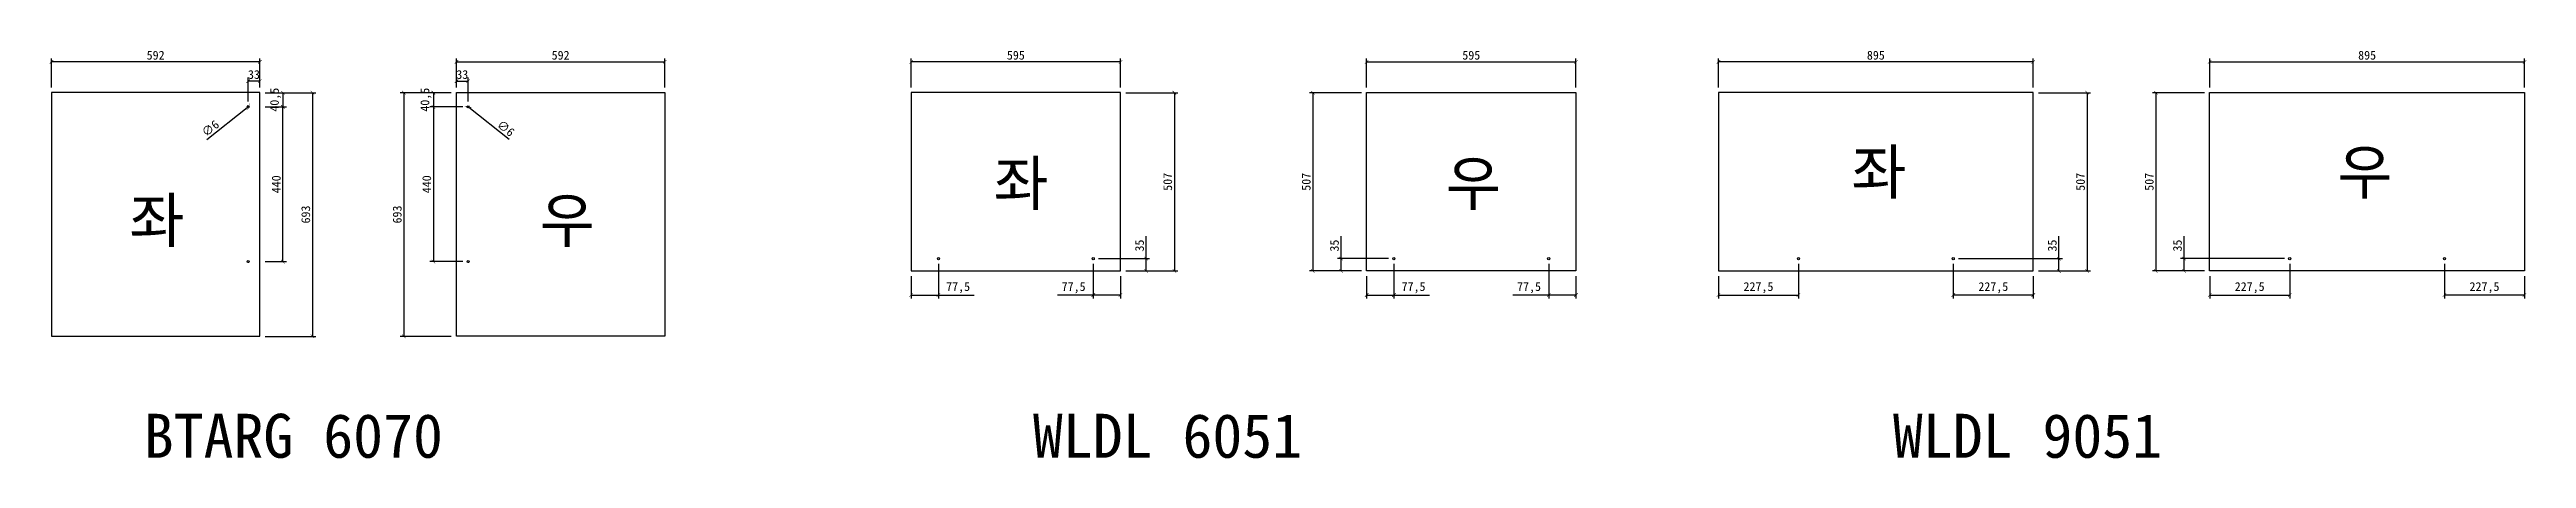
# Model space of a CAD drawing. Header units: millimetres. Extents: x -44117 to 256353, y -2095463 to 65325.
# Drawn here: x 112647 to 119688, y -184295 to -183132 of the extents above; entities that cross this region are included whole.
import ezdxf

# ---------------------------------------------------------------- set-up
doc = ezdxf.new("R2010")
doc.units = ezdxf.units.MM
doc.header["$LTSCALE"] = 10
doc.dimstyles.new('ISO-25', dxfattribs={"dimtxt": 2.5, "dimasz": 2.5, "dimexe": 1, "dimexo": 1, "dimtad": 1, "dimtxsty": 'Standard', "dimblk": 'ARCHTICK', "dimcen": 2.5, "dimadec": 0, "dimazin": 0, "dimtfac": 1, "dimtmove": 0, "dimatfit": 3, "dimfxl": 0, "dimarcsym": 0})

msp = doc.modelspace()

# ---------------------------------------------------------------- texts
at = {"char_height": 125, "attachment_point": 1}
for s, heights, insert in [('{\\f굴림|b0|i0|c129|p50;좌}', [-139.1478], (117768.68756, -183417.89922)), ('{\\f굴림|b0|i0|c129|p50;우}', [-136.98402], (119150.24507, -183417.89922)), ('{\\f굴림|b0|i0|c129|p50;좌}', [-139.1478], (115330.3758, -183449.92207)), ('{\\f굴림|b0|i0|c129|p50;우}', [-136.98402], (116615.86474, -183449.92207)), ('{\\f굴림|b0|i0|c129|p50;좌}', [-139.1478], (112873.76527, -183555.14003)), ('{\\f굴림|b0|i0|c129|p50;우}', [-136.98402], (114040.31217, -183555.14003)), ('BTARG 6070', [-125], (112914.93751, -184168.14899)), ('WLDL 6051', [-125], (115442.4558, -184168.14899)), ('WLDL 9051', [-125], (117887.05776, -184168.14899))]:
    msp.add_mtext_dynamic_manual_height_columns(s, width=133414.7044326, gutter_width=625, heights=heights, dxfattribs=dict(at, insert=insert))

# ---------------------------------------------------------------- blocks, each defined once
blk = doc.blocks.new('_ArchTick')
at = {"color": 0, "linetype": 'ByBlock', "const_width": 0.15}
blk.add_lwpolyline([(-0.5, -0.5), (0.5, 0.5)], dxfattribs=at)
blk = doc.blocks.new('*D2921')
at = {"color": 0, "lineweight": -2}
for p, q in [((113094.7, -183387.8), (113209.3, -183297.1)), ((113214, -183293.4), (113209.3, -183297.1)), ((113214, -183293.4), (113214, -183293.4))]:
    blk.add_line(p, q, dxfattribs=at)
at = {"layer": 'Defpoints', "color": 0}
for p in [(113209.3, -183297.1), (113214, -183293.4)]:
    blk.add_point(p, dxfattribs=at)
at = {"color": 0, "lineweight": -2, "xscale": 10, "yscale": 10, "zscale": 10}
for p, rotation in [((113209.3, -183297.1), 38.36647630590951), ((113214, -183293.4), 218.3664763059095)]:
    blk.add_blockref('_ArchTick', p, dxfattribs=dict(at, rotation=rotation))
at = {"color": 0, "insert": (113104.3, -183356.3), "char_height": 25, "attachment_point": 5, "rotation": 38.36648}
blk.add_mtext('∅6', dxfattribs=at)
blk = doc.blocks.new('*D2922')
at = {"color": 0, "lineweight": -2}
for p, q in [((113259.7, -183254.8), (113320.4, -183254.8)), ((113310.4, -183254.8), (113310.4, -183295.3)), ((113259.7, -183295.3), (113320.4, -183295.3))]:
    blk.add_line(p, q, dxfattribs=at)
at = {"layer": 'Defpoints', "color": 0}
for p in [(113244.7, -183254.8), (113244.7, -183295.3), (113310.4, -183295.3)]:
    blk.add_point(p, dxfattribs=at)
at = {"color": 0, "lineweight": -2, "xscale": 10, "yscale": 10, "zscale": 10}
for p, rotation in [((113310.4, -183254.8), 90), ((113310.4, -183295.3), 270)]:
    blk.add_blockref('_ArchTick', p, dxfattribs=dict(at, rotation=rotation))
at = {"color": 0, "insert": (113289.6, -183274.8), "char_height": 25, "attachment_point": 5, "rotation": 90}
blk.add_mtext('40,5', dxfattribs=at)
blk = doc.blocks.new('*D2923')
at = {"color": 0, "lineweight": -2}
for p, q in [((113259.7, -183295.3), (113320.4, -183295.3)), ((113310.4, -183735.3), (113310.4, -183295.3)), ((113259.7, -183735.3), (113320.4, -183735.3))]:
    blk.add_line(p, q, dxfattribs=at)
at = {"layer": 'Defpoints', "color": 0}
for p in [(113244.7, -183295.3), (113310.4, -183295.3), (113244.7, -183735.3)]:
    blk.add_point(p, dxfattribs=at)
at = {"color": 0, "lineweight": -2, "xscale": 10, "yscale": 10, "zscale": 10}
for p, rotation in [((113310.4, -183295.3), 90), ((113310.4, -183735.3), 270)]:
    blk.add_blockref('_ArchTick', p, dxfattribs=dict(at, rotation=rotation))
at = {"color": 0, "insert": (113291.7, -183515.3), "char_height": 25, "attachment_point": 5, "rotation": 90}
blk.add_mtext('440', dxfattribs=at)
blk = doc.blocks.new('*D2924')
at = {"color": 0, "lineweight": -2}
for p, q in [((113259.7, -183254.8), (113404.3, -183254.8)), ((113394.3, -183254.8), (113394.3, -183947.8)), ((113259.7, -183947.8), (113404.3, -183947.8))]:
    blk.add_line(p, q, dxfattribs=at)
at = {"layer": 'Defpoints', "color": 0}
for p in [(113244.7, -183254.8), (113244.7, -183947.8), (113394.3, -183947.8)]:
    blk.add_point(p, dxfattribs=at)
at = {"color": 0, "lineweight": -2, "xscale": 10, "yscale": 10, "zscale": 10}
for p, rotation in [((113394.3, -183254.8), 90), ((113394.3, -183947.8), 270)]:
    blk.add_blockref('_ArchTick', p, dxfattribs=dict(at, rotation=rotation))
at = {"color": 0, "insert": (113375.5, -183601.3), "char_height": 25, "attachment_point": 5, "rotation": 90}
blk.add_mtext('693', dxfattribs=at)
blk = doc.blocks.new('*D2925')
at = {"color": 0, "lineweight": -2}
for p, q in [((112652.7, -183239.8), (112652.7, -183157.2)), ((113244.7, -183167.2), (112652.7, -183167.2)), ((113244.7, -183239.8), (113244.7, -183157.2))]:
    blk.add_line(p, q, dxfattribs=at)
at = {"layer": 'Defpoints', "color": 0}
for p in [(112652.7, -183167.2), (112652.7, -183254.8), (113244.7, -183254.8)]:
    blk.add_point(p, dxfattribs=at)
at = {"color": 0, "lineweight": -2, "xscale": 10, "yscale": 10, "zscale": 10, "rotation": 180}
blk.add_blockref('_ArchTick', (112652.7, -183167.2), dxfattribs=at)
at = {"color": 0, "lineweight": -2, "xscale": 10, "yscale": 10, "zscale": 10}
blk.add_blockref('_ArchTick', (113244.7, -183167.2), dxfattribs=at)
at = {"color": 0, "insert": (112948.7, -183148.5), "char_height": 25, "attachment_point": 5}
blk.add_mtext('592', dxfattribs=at)
blk = doc.blocks.new('*D2926')
at = {"color": 0, "lineweight": -2}
for p, q in [((113834.5, -183293.4), (113834.5, -183293.4)), ((113834.5, -183293.4), (113839.2, -183297.1)), ((113953.8, -183387.8), (113839.2, -183297.1))]:
    blk.add_line(p, q, dxfattribs=at)
at = {"layer": 'Defpoints', "color": 0}
for p in [(113834.5, -183293.4), (113839.2, -183297.1)]:
    blk.add_point(p, dxfattribs=at)
at = {"color": 0, "lineweight": -2, "xscale": 10, "yscale": 10, "zscale": 10}
for p, rotation in [((113834.5, -183293.4), 321.6335236940905), ((113839.2, -183297.1), 141.6335236940905)]:
    blk.add_blockref('_ArchTick', p, dxfattribs=dict(at, rotation=rotation))
at = {"color": 0, "insert": (113944.2, -183356.3), "char_height": 25, "attachment_point": 5, "rotation": 321.63352}
blk.add_mtext('∅6', dxfattribs=at)
blk = doc.blocks.new('*D2927')
at = {"color": 0, "lineweight": -2}
for p, q in [((113788.9, -183254.8), (113728.1, -183254.8)), ((113738.1, -183254.8), (113738.1, -183295.3)), ((113788.9, -183295.3), (113728.1, -183295.3))]:
    blk.add_line(p, q, dxfattribs=at)
at = {"layer": 'Defpoints', "color": 0}
for p in [(113803.9, -183254.8), (113738.1, -183295.3), (113803.9, -183295.3)]:
    blk.add_point(p, dxfattribs=at)
at = {"color": 0, "lineweight": -2, "xscale": 10, "yscale": 10, "zscale": 10}
for p, rotation in [((113738.1, -183254.8), 90), ((113738.1, -183295.3), 270)]:
    blk.add_blockref('_ArchTick', p, dxfattribs=dict(at, rotation=rotation))
at = {"color": 0, "insert": (113717.3, -183274.8), "char_height": 25, "attachment_point": 5, "rotation": 90}
blk.add_mtext('40,5', dxfattribs=at)
blk = doc.blocks.new('*D2928')
at = {"color": 0, "lineweight": -2}
for p, q in [((113788.9, -183254.8), (113644.2, -183254.8)), ((113654.2, -183254.8), (113654.2, -183947.8)), ((113788.9, -183947.8), (113644.2, -183947.8))]:
    blk.add_line(p, q, dxfattribs=at)
at = {"layer": 'Defpoints', "color": 0}
for p in [(113803.9, -183254.8), (113654.2, -183947.8), (113803.9, -183947.8)]:
    blk.add_point(p, dxfattribs=at)
at = {"color": 0, "lineweight": -2, "xscale": 10, "yscale": 10, "zscale": 10}
for p, rotation in [((113654.2, -183254.8), 90), ((113654.2, -183947.8), 270)]:
    blk.add_blockref('_ArchTick', p, dxfattribs=dict(at, rotation=rotation))
at = {"color": 0, "insert": (113635.5, -183601.3), "char_height": 25, "attachment_point": 5, "rotation": 90}
blk.add_mtext('693', dxfattribs=at)
blk = doc.blocks.new('*D2929')
at = {"color": 0, "lineweight": -2}
for p, q in [((113803.9, -183239.8), (113803.9, -183157.2)), ((113803.9, -183167.2), (114395.9, -183167.2)), ((114395.9, -183239.8), (114395.9, -183157.2))]:
    blk.add_line(p, q, dxfattribs=at)
at = {"layer": 'Defpoints', "color": 0}
for p in [(114395.9, -183167.2), (113803.9, -183254.8), (114395.9, -183254.8)]:
    blk.add_point(p, dxfattribs=at)
at = {"color": 0, "lineweight": -2, "xscale": 10, "yscale": 10, "zscale": 10, "rotation": 180}
blk.add_blockref('_ArchTick', (113803.9, -183167.2), dxfattribs=at)
at = {"color": 0, "lineweight": -2, "xscale": 10, "yscale": 10, "zscale": 10}
blk.add_blockref('_ArchTick', (114395.9, -183167.2), dxfattribs=at)
at = {"color": 0, "insert": (114099.9, -183148.5), "char_height": 25, "attachment_point": 5}
blk.add_mtext('592', dxfattribs=at)
blk = doc.blocks.new('*D2931')
at = {"color": 0, "lineweight": -2}
for p, q in [((113211.7, -183280.3), (113211.7, -183212.1)), ((113244.7, -183222.1), (113211.7, -183222.1)), ((113244.7, -183239.8), (113244.7, -183212.1))]:
    blk.add_line(p, q, dxfattribs=at)
at = {"layer": 'Defpoints', "color": 0}
for p in [(113211.7, -183222.1), (113244.7, -183254.8), (113211.7, -183295.3)]:
    blk.add_point(p, dxfattribs=at)
at = {"color": 0, "lineweight": -2, "xscale": 10, "yscale": 10, "zscale": 10, "rotation": 180}
blk.add_blockref('_ArchTick', (113211.7, -183222.1), dxfattribs=at)
at = {"color": 0, "lineweight": -2, "xscale": 10, "yscale": 10, "zscale": 10}
blk.add_blockref('_ArchTick', (113244.7, -183222.1), dxfattribs=at)
at = {"color": 0, "insert": (113228.2, -183203.4), "char_height": 25, "attachment_point": 5}
blk.add_mtext('33', dxfattribs=at)
blk = doc.blocks.new('*D2932')
at = {"color": 0, "lineweight": -2}
for p, q in [((113803.9, -183239.8), (113803.9, -183212.1)), ((113803.9, -183222.1), (113836.9, -183222.1)), ((113836.9, -183280.3), (113836.9, -183212.1))]:
    blk.add_line(p, q, dxfattribs=at)
at = {"layer": 'Defpoints', "color": 0}
for p in [(113803.9, -183254.8), (113836.9, -183222.1), (113836.9, -183295.3)]:
    blk.add_point(p, dxfattribs=at)
at = {"color": 0, "lineweight": -2, "xscale": 10, "yscale": 10, "zscale": 10, "rotation": 180}
blk.add_blockref('_ArchTick', (113803.9, -183222.1), dxfattribs=at)
at = {"color": 0, "lineweight": -2, "xscale": 10, "yscale": 10, "zscale": 10}
blk.add_blockref('_ArchTick', (113836.9, -183222.1), dxfattribs=at)
at = {"color": 0, "insert": (113820.4, -183203.4), "char_height": 25, "attachment_point": 5}
blk.add_mtext('33', dxfattribs=at)
blk = doc.blocks.new('*D2972')
at = {"color": 0, "lineweight": -2}
for p, q in [((113821.9, -183295.3), (113728.1, -183295.3)), ((113738.1, -183295.3), (113738.1, -183735.3)), ((113821.9, -183735.3), (113728.1, -183735.3))]:
    blk.add_line(p, q, dxfattribs=at)
at = {"layer": 'Defpoints', "color": 0}
for p in [(113836.9, -183295.3), (113738.1, -183735.3), (113836.9, -183735.3)]:
    blk.add_point(p, dxfattribs=at)
at = {"color": 0, "lineweight": -2, "xscale": 10, "yscale": 10, "zscale": 10}
for p, rotation in [((113738.1, -183295.3), 90), ((113738.1, -183735.3), 270)]:
    blk.add_blockref('_ArchTick', p, dxfattribs=dict(at, rotation=rotation))
at = {"color": 0, "insert": (113719.4, -183515.3), "char_height": 25, "attachment_point": 5, "rotation": 90}
blk.add_mtext('440', dxfattribs=at)
blk = doc.blocks.new('*D2930')
at = {"color": 0, "lineweight": -2}
for p, q in [((115096.5, -183239.8), (115096.5, -183157.2)), ((115691.5, -183167.2), (115096.5, -183167.2)), ((115691.5, -183239.8), (115691.5, -183157.2))]:
    blk.add_line(p, q, dxfattribs=at)
at = {"layer": 'Defpoints', "color": 0}
for p in [(115096.5, -183167.2), (115096.5, -183254.8), (115691.5, -183254.8)]:
    blk.add_point(p, dxfattribs=at)
at = {"color": 0, "lineweight": -2, "xscale": 10, "yscale": 10, "zscale": 10, "rotation": 180}
blk.add_blockref('_ArchTick', (115096.5, -183167.2), dxfattribs=at)
at = {"color": 0, "lineweight": -2, "xscale": 10, "yscale": 10, "zscale": 10}
blk.add_blockref('_ArchTick', (115691.5, -183167.2), dxfattribs=at)
at = {"color": 0, "insert": (115394, -183148.5), "char_height": 25, "attachment_point": 5}
blk.add_mtext('595', dxfattribs=at)
blk = doc.blocks.new('*D2933')
at = {"color": 0, "lineweight": -2}
for p, q in [((115706.5, -183254.8), (115854.5, -183254.8)), ((115844.5, -183254.8), (115844.5, -183761.8)), ((115706.5, -183761.8), (115854.5, -183761.8))]:
    blk.add_line(p, q, dxfattribs=at)
at = {"layer": 'Defpoints', "color": 0}
for p in [(115691.5, -183254.8), (115691.5, -183761.8), (115844.5, -183761.8)]:
    blk.add_point(p, dxfattribs=at)
at = {"color": 0, "lineweight": -2, "xscale": 10, "yscale": 10, "zscale": 10}
for p, rotation in [((115844.5, -183254.8), 90), ((115844.5, -183761.8), 270)]:
    blk.add_blockref('_ArchTick', p, dxfattribs=dict(at, rotation=rotation))
at = {"color": 0, "insert": (115825.7, -183508.3), "char_height": 25, "attachment_point": 5, "rotation": 90}
blk.add_mtext('507', dxfattribs=at)
blk = doc.blocks.new('*D2934')
at = {"color": 0, "lineweight": -2}
for p, q in [((115764.3, -183726.8), (115764.3, -183662.6)), ((115629, -183726.8), (115774.3, -183726.8)), ((115706.5, -183761.8), (115774.3, -183761.8)), ((115764.3, -183761.8), (115764.3, -183726.8))]:
    blk.add_line(p, q, dxfattribs=at)
at = {"layer": 'Defpoints', "color": 0}
for p in [(115614, -183726.8), (115691.5, -183761.8), (115764.3, -183726.8)]:
    blk.add_point(p, dxfattribs=at)
at = {"color": 0, "lineweight": -2, "xscale": 10, "yscale": 10, "zscale": 10}
for p, rotation in [((115764.3, -183726.8), 90), ((115764.3, -183761.8), 270)]:
    blk.add_blockref('_ArchTick', p, dxfattribs=dict(at, rotation=rotation))
at = {"color": 0, "insert": (115745.6, -183689.7), "char_height": 25, "attachment_point": 5, "rotation": 90}
blk.add_mtext('35', dxfattribs=at)
blk = doc.blocks.new('*D2935')
at = {"color": 0, "lineweight": -2}
for p, q in [((115614, -183741.8), (115614, -183840.4)), ((115614, -183830.4), (115512.4, -183830.4)), ((115691.5, -183830.4), (115614, -183830.4)), ((115691.5, -183776.8), (115691.5, -183840.4))]:
    blk.add_line(p, q, dxfattribs=at)
at = {"layer": 'Defpoints', "color": 0}
for p in [(115614, -183726.8), (115691.5, -183761.8), (115614, -183830.4)]:
    blk.add_point(p, dxfattribs=at)
at = {"color": 0, "lineweight": -2, "xscale": 10, "yscale": 10, "zscale": 10, "rotation": 180}
blk.add_blockref('_ArchTick', (115614, -183830.4), dxfattribs=at)
at = {"color": 0, "lineweight": -2, "xscale": 10, "yscale": 10, "zscale": 10}
blk.add_blockref('_ArchTick', (115691.5, -183830.4), dxfattribs=at)
at = {"color": 0, "insert": (115558.2, -183809.5), "char_height": 25, "attachment_point": 5}
blk.add_mtext('77,5', dxfattribs=at)
blk = doc.blocks.new('*D2936')
at = {"color": 0, "lineweight": -2}
for p, q in [((115174, -183741.8), (115174, -183840.4)), ((115096.5, -183776.8), (115096.5, -183840.4)), ((115096.5, -183830.4), (115174, -183830.4)), ((115174, -183830.4), (115275.7, -183830.4))]:
    blk.add_line(p, q, dxfattribs=at)
at = {"layer": 'Defpoints', "color": 0}
for p in [(115096.5, -183761.8), (115174, -183726.8), (115174, -183830.4)]:
    blk.add_point(p, dxfattribs=at)
at = {"color": 0, "lineweight": -2, "xscale": 10, "yscale": 10, "zscale": 10, "rotation": 180}
blk.add_blockref('_ArchTick', (115096.5, -183830.4), dxfattribs=at)
at = {"color": 0, "lineweight": -2, "xscale": 10, "yscale": 10, "zscale": 10}
blk.add_blockref('_ArchTick', (115174, -183830.4), dxfattribs=at)
at = {"color": 0, "insert": (115229.9, -183809.5), "char_height": 25, "attachment_point": 5}
blk.add_mtext('77,5', dxfattribs=at)
blk = doc.blocks.new('*D2937')
at = {"color": 0, "lineweight": -2}
for p, q in [((116391.1, -183239.8), (116391.1, -183157.2)), ((116391.1, -183167.2), (116986.1, -183167.2)), ((116986.1, -183239.8), (116986.1, -183157.2))]:
    blk.add_line(p, q, dxfattribs=at)
at = {"layer": 'Defpoints', "color": 0}
for p in [(116986.1, -183167.2), (116391.1, -183254.8), (116986.1, -183254.8)]:
    blk.add_point(p, dxfattribs=at)
at = {"color": 0, "lineweight": -2, "xscale": 10, "yscale": 10, "zscale": 10, "rotation": 180}
blk.add_blockref('_ArchTick', (116391.1, -183167.2), dxfattribs=at)
at = {"color": 0, "lineweight": -2, "xscale": 10, "yscale": 10, "zscale": 10}
blk.add_blockref('_ArchTick', (116986.1, -183167.2), dxfattribs=at)
at = {"color": 0, "insert": (116688.6, -183148.5), "char_height": 25, "attachment_point": 5}
blk.add_mtext('595', dxfattribs=at)
blk = doc.blocks.new('*D2938')
at = {"color": 0, "lineweight": -2}
for p, q in [((116376.1, -183254.8), (116228.2, -183254.8)), ((116238.2, -183254.8), (116238.2, -183761.8)), ((116376.1, -183761.8), (116228.2, -183761.8))]:
    blk.add_line(p, q, dxfattribs=at)
at = {"layer": 'Defpoints', "color": 0}
for p in [(116391.1, -183254.8), (116238.2, -183761.8), (116391.1, -183761.8)]:
    blk.add_point(p, dxfattribs=at)
at = {"color": 0, "lineweight": -2, "xscale": 10, "yscale": 10, "zscale": 10}
for p, rotation in [((116238.2, -183254.8), 90), ((116238.2, -183761.8), 270)]:
    blk.add_blockref('_ArchTick', p, dxfattribs=dict(at, rotation=rotation))
at = {"color": 0, "insert": (116219.4, -183508.3), "char_height": 25, "attachment_point": 5, "rotation": 90}
blk.add_mtext('507', dxfattribs=at)
blk = doc.blocks.new('*D2939')
at = {"color": 0, "lineweight": -2}
for p, q in [((116318.3, -183726.8), (116318.3, -183662.6)), ((116453.6, -183726.8), (116308.3, -183726.8)), ((116376.1, -183761.8), (116308.3, -183761.8)), ((116318.3, -183761.8), (116318.3, -183726.8))]:
    blk.add_line(p, q, dxfattribs=at)
at = {"layer": 'Defpoints', "color": 0}
for p in [(116318.3, -183726.8), (116391.1, -183761.8), (116468.6, -183726.8)]:
    blk.add_point(p, dxfattribs=at)
at = {"color": 0, "lineweight": -2, "xscale": 10, "yscale": 10, "zscale": 10}
for p, rotation in [((116318.3, -183726.8), 90), ((116318.3, -183761.8), 270)]:
    blk.add_blockref('_ArchTick', p, dxfattribs=dict(at, rotation=rotation))
at = {"color": 0, "insert": (116299.6, -183689.7), "char_height": 25, "attachment_point": 5, "rotation": 90}
blk.add_mtext('35', dxfattribs=at)
blk = doc.blocks.new('*D2940')
at = {"color": 0, "lineweight": -2}
for p, q in [((116468.6, -183741.8), (116468.6, -183840.4)), ((116391.1, -183776.8), (116391.1, -183840.4)), ((116391.1, -183830.4), (116468.6, -183830.4)), ((116468.6, -183830.4), (116570.2, -183830.4))]:
    blk.add_line(p, q, dxfattribs=at)
at = {"layer": 'Defpoints', "color": 0}
for p in [(116391.1, -183761.8), (116468.6, -183726.8), (116468.6, -183830.4)]:
    blk.add_point(p, dxfattribs=at)
at = {"color": 0, "lineweight": -2, "xscale": 10, "yscale": 10, "zscale": 10, "rotation": 180}
blk.add_blockref('_ArchTick', (116391.1, -183830.4), dxfattribs=at)
at = {"color": 0, "lineweight": -2, "xscale": 10, "yscale": 10, "zscale": 10}
blk.add_blockref('_ArchTick', (116468.6, -183830.4), dxfattribs=at)
at = {"color": 0, "insert": (116524.4, -183809.5), "char_height": 25, "attachment_point": 5}
blk.add_mtext('77,5', dxfattribs=at)
blk = doc.blocks.new('*D2941')
at = {"color": 0, "lineweight": -2}
for p, q in [((116908.6, -183741.8), (116908.6, -183840.4)), ((116908.6, -183830.4), (116806.9, -183830.4)), ((116986.1, -183830.4), (116908.6, -183830.4)), ((116986.1, -183776.8), (116986.1, -183840.4))]:
    blk.add_line(p, q, dxfattribs=at)
at = {"layer": 'Defpoints', "color": 0}
for p in [(116908.6, -183726.8), (116986.1, -183761.8), (116908.6, -183830.4)]:
    blk.add_point(p, dxfattribs=at)
at = {"color": 0, "lineweight": -2, "xscale": 10, "yscale": 10, "zscale": 10, "rotation": 180}
blk.add_blockref('_ArchTick', (116908.6, -183830.4), dxfattribs=at)
at = {"color": 0, "lineweight": -2, "xscale": 10, "yscale": 10, "zscale": 10}
blk.add_blockref('_ArchTick', (116986.1, -183830.4), dxfattribs=at)
at = {"color": 0, "insert": (116852.7, -183809.5), "char_height": 25, "attachment_point": 5}
blk.add_mtext('77,5', dxfattribs=at)
blk = doc.blocks.new('*D2942')
at = {"color": 0, "lineweight": -2}
for p, q in [((117391.1, -183239.8), (117391.1, -183157.2)), ((118286.1, -183167.2), (117391.1, -183167.2)), ((118286.1, -183239.8), (118286.1, -183157.2))]:
    blk.add_line(p, q, dxfattribs=at)
at = {"layer": 'Defpoints', "color": 0}
for p in [(117391.1, -183167.2), (117391.1, -183254.8), (118286.1, -183254.8)]:
    blk.add_point(p, dxfattribs=at)
at = {"color": 0, "lineweight": -2, "xscale": 10, "yscale": 10, "zscale": 10, "rotation": 180}
blk.add_blockref('_ArchTick', (117391.1, -183167.2), dxfattribs=at)
at = {"color": 0, "lineweight": -2, "xscale": 10, "yscale": 10, "zscale": 10}
blk.add_blockref('_ArchTick', (118286.1, -183167.2), dxfattribs=at)
at = {"color": 0, "insert": (117838.6, -183148.5), "char_height": 25, "attachment_point": 5}
blk.add_mtext('895', dxfattribs=at)
blk = doc.blocks.new('*D2943')
at = {"color": 0, "lineweight": -2}
for p, q in [((118301.1, -183254.8), (118449.1, -183254.8)), ((118439.1, -183254.8), (118439.1, -183761.8)), ((118301.1, -183761.8), (118449.1, -183761.8))]:
    blk.add_line(p, q, dxfattribs=at)
at = {"layer": 'Defpoints', "color": 0}
for p in [(118286.1, -183254.8), (118286.1, -183761.8), (118439.1, -183761.8)]:
    blk.add_point(p, dxfattribs=at)
at = {"color": 0, "lineweight": -2, "xscale": 10, "yscale": 10, "zscale": 10}
for p, rotation in [((118439.1, -183254.8), 90), ((118439.1, -183761.8), 270)]:
    blk.add_blockref('_ArchTick', p, dxfattribs=dict(at, rotation=rotation))
at = {"color": 0, "insert": (118420.3, -183508.3), "char_height": 25, "attachment_point": 5, "rotation": 90}
blk.add_mtext('507', dxfattribs=at)
blk = doc.blocks.new('*D2944')
at = {"color": 0, "lineweight": -2}
for p, q in [((118358.9, -183726.8), (118358.9, -183662.6)), ((118073.6, -183726.8), (118368.9, -183726.8)), ((118301.1, -183761.8), (118368.9, -183761.8)), ((118358.9, -183761.8), (118358.9, -183726.8))]:
    blk.add_line(p, q, dxfattribs=at)
at = {"layer": 'Defpoints', "color": 0}
for p in [(118058.6, -183726.8), (118286.1, -183761.8), (118358.9, -183726.8)]:
    blk.add_point(p, dxfattribs=at)
at = {"color": 0, "lineweight": -2, "xscale": 10, "yscale": 10, "zscale": 10}
for p, rotation in [((118358.9, -183726.8), 90), ((118358.9, -183761.8), 270)]:
    blk.add_blockref('_ArchTick', p, dxfattribs=dict(at, rotation=rotation))
at = {"color": 0, "insert": (118340.2, -183689.7), "char_height": 25, "attachment_point": 5, "rotation": 90}
blk.add_mtext('35', dxfattribs=at)
blk = doc.blocks.new('*D2945')
at = {"color": 0, "lineweight": -2}
for p, q in [((118058.6, -183741.8), (118058.6, -183840.4)), ((118286.1, -183830.4), (118058.6, -183830.4)), ((118286.1, -183776.8), (118286.1, -183840.4))]:
    blk.add_line(p, q, dxfattribs=at)
at = {"layer": 'Defpoints', "color": 0}
for p in [(118058.6, -183726.8), (118286.1, -183761.8), (118058.6, -183830.4)]:
    blk.add_point(p, dxfattribs=at)
at = {"color": 0, "lineweight": -2, "xscale": 10, "yscale": 10, "zscale": 10, "rotation": 180}
blk.add_blockref('_ArchTick', (118058.6, -183830.4), dxfattribs=at)
at = {"color": 0, "lineweight": -2, "xscale": 10, "yscale": 10, "zscale": 10}
blk.add_blockref('_ArchTick', (118286.1, -183830.4), dxfattribs=at)
at = {"color": 0, "insert": (118172.4, -183809.5), "char_height": 25, "attachment_point": 5}
blk.add_mtext('227,5', dxfattribs=at)
blk = doc.blocks.new('*D2946')
at = {"color": 0, "lineweight": -2}
for p, q in [((117618.6, -183741.8), (117618.6, -183840.4)), ((117391.1, -183776.8), (117391.1, -183840.4)), ((117391.1, -183830.4), (117618.6, -183830.4))]:
    blk.add_line(p, q, dxfattribs=at)
at = {"layer": 'Defpoints', "color": 0}
for p in [(117391.1, -183761.8), (117618.6, -183726.8), (117618.6, -183830.4)]:
    blk.add_point(p, dxfattribs=at)
at = {"color": 0, "lineweight": -2, "xscale": 10, "yscale": 10, "zscale": 10, "rotation": 180}
blk.add_blockref('_ArchTick', (117391.1, -183830.4), dxfattribs=at)
at = {"color": 0, "lineweight": -2, "xscale": 10, "yscale": 10, "zscale": 10}
blk.add_blockref('_ArchTick', (117618.6, -183830.4), dxfattribs=at)
at = {"color": 0, "insert": (117504.9, -183809.5), "char_height": 25, "attachment_point": 5}
blk.add_mtext('227,5', dxfattribs=at)
blk = doc.blocks.new('*D2947')
at = {"color": 0, "lineweight": -2}
for p, q in [((118787.5, -183239.8), (118787.5, -183157.2)), ((118787.5, -183167.2), (119682.5, -183167.2)), ((119682.5, -183239.8), (119682.5, -183157.2))]:
    blk.add_line(p, q, dxfattribs=at)
at = {"layer": 'Defpoints', "color": 0}
for p in [(119682.5, -183167.2), (118787.5, -183254.8), (119682.5, -183254.8)]:
    blk.add_point(p, dxfattribs=at)
at = {"color": 0, "lineweight": -2, "xscale": 10, "yscale": 10, "zscale": 10, "rotation": 180}
blk.add_blockref('_ArchTick', (118787.5, -183167.2), dxfattribs=at)
at = {"color": 0, "lineweight": -2, "xscale": 10, "yscale": 10, "zscale": 10}
blk.add_blockref('_ArchTick', (119682.5, -183167.2), dxfattribs=at)
at = {"color": 0, "insert": (119235, -183148.5), "char_height": 25, "attachment_point": 5}
blk.add_mtext('895', dxfattribs=at)
blk = doc.blocks.new('*D2948')
at = {"color": 0, "lineweight": -2}
for p, q in [((118772.5, -183254.8), (118624.5, -183254.8)), ((118634.5, -183254.8), (118634.5, -183761.8)), ((118772.5, -183761.8), (118624.5, -183761.8))]:
    blk.add_line(p, q, dxfattribs=at)
at = {"layer": 'Defpoints', "color": 0}
for p in [(118787.5, -183254.8), (118634.5, -183761.8), (118787.5, -183761.8)]:
    blk.add_point(p, dxfattribs=at)
at = {"color": 0, "lineweight": -2, "xscale": 10, "yscale": 10, "zscale": 10}
for p, rotation in [((118634.5, -183254.8), 90), ((118634.5, -183761.8), 270)]:
    blk.add_blockref('_ArchTick', p, dxfattribs=dict(at, rotation=rotation))
at = {"color": 0, "insert": (118615.8, -183508.3), "char_height": 25, "attachment_point": 5, "rotation": 90}
blk.add_mtext('507', dxfattribs=at)
blk = doc.blocks.new('*D2949')
at = {"color": 0, "lineweight": -2}
for p, q in [((118714.7, -183726.8), (118714.7, -183662.6)), ((119000, -183726.8), (118704.7, -183726.8)), ((118772.5, -183761.8), (118704.7, -183761.8)), ((118714.7, -183761.8), (118714.7, -183726.8))]:
    blk.add_line(p, q, dxfattribs=at)
at = {"layer": 'Defpoints', "color": 0}
for p in [(118714.7, -183726.8), (118787.5, -183761.8), (119015, -183726.8)]:
    blk.add_point(p, dxfattribs=at)
at = {"color": 0, "lineweight": -2, "xscale": 10, "yscale": 10, "zscale": 10}
for p, rotation in [((118714.7, -183726.8), 90), ((118714.7, -183761.8), 270)]:
    blk.add_blockref('_ArchTick', p, dxfattribs=dict(at, rotation=rotation))
at = {"color": 0, "insert": (118695.9, -183689.7), "char_height": 25, "attachment_point": 5, "rotation": 90}
blk.add_mtext('35', dxfattribs=at)
blk = doc.blocks.new('*D2950')
at = {"color": 0, "lineweight": -2}
for p, q in [((119015, -183741.8), (119015, -183840.4)), ((118787.5, -183776.8), (118787.5, -183840.4)), ((118787.5, -183830.4), (119015, -183830.4))]:
    blk.add_line(p, q, dxfattribs=at)
at = {"layer": 'Defpoints', "color": 0}
for p in [(118787.5, -183761.8), (119015, -183726.8), (119015, -183830.4)]:
    blk.add_point(p, dxfattribs=at)
at = {"color": 0, "lineweight": -2, "xscale": 10, "yscale": 10, "zscale": 10, "rotation": 180}
blk.add_blockref('_ArchTick', (118787.5, -183830.4), dxfattribs=at)
at = {"color": 0, "lineweight": -2, "xscale": 10, "yscale": 10, "zscale": 10}
blk.add_blockref('_ArchTick', (119015, -183830.4), dxfattribs=at)
at = {"color": 0, "insert": (118901.2, -183809.5), "char_height": 25, "attachment_point": 5}
blk.add_mtext('227,5', dxfattribs=at)
blk = doc.blocks.new('*D2951')
at = {"color": 0, "lineweight": -2}
for p, q in [((119455, -183741.8), (119455, -183840.4)), ((119682.5, -183830.4), (119455, -183830.4)), ((119682.5, -183776.8), (119682.5, -183840.4))]:
    blk.add_line(p, q, dxfattribs=at)
at = {"layer": 'Defpoints', "color": 0}
for p in [(119455, -183726.8), (119682.5, -183761.8), (119455, -183830.4)]:
    blk.add_point(p, dxfattribs=at)
at = {"color": 0, "lineweight": -2, "xscale": 10, "yscale": 10, "zscale": 10, "rotation": 180}
blk.add_blockref('_ArchTick', (119455, -183830.4), dxfattribs=at)
at = {"color": 0, "lineweight": -2, "xscale": 10, "yscale": 10, "zscale": 10}
blk.add_blockref('_ArchTick', (119682.5, -183830.4), dxfattribs=at)
at = {"color": 0, "insert": (119568.7, -183809.5), "char_height": 25, "attachment_point": 5}
blk.add_mtext('227,5', dxfattribs=at)

# ---------------------------------------------------------------- dimensions: what is measured, and where the dimension line sits
for base, p1, p2, picture, middle in [((112652.66001, -183167.21501), (113244.66001, -183254.76818), (112652.66001, -183254.76818), '*D2925', (112948.66001, -183148.46501)), ((115096.54175, -183167.21501), (115691.54175, -183254.76818), (115096.54175, -183254.76818), '*D2930', (115394.04175, -183148.46501)), ((117391.14372, -183167.21501), (118286.14372, -183254.76818), (117391.14372, -183254.76818), '*D2942', (117838.64372, -183148.46501)), ((115174.04175, -183830.37675), (115096.54175, -183761.76818), (115174.04175, -183726.76818), '*D2936', (115229.87509, -183809.54342)), ((115614.04175, -183830.37675), (115691.54175, -183761.76818), (115614.04175, -183726.76818), '*D2935', (115558.20842, -183809.54342)), ((117618.64372, -183830.37675), (117391.14372, -183761.76818), (117618.64372, -183726.76818), '*D2946', (117504.89372, -183809.54342)), ((118058.64372, -183830.37675), (118286.14372, -183761.76818), (118058.64372, -183726.76818), '*D2945', (118172.39372, -183809.54342))]:
    dim = msp.add_linear_dim(base=base, p1=p1, p2=p2, dimstyle='ISO-25', override={"dimscale": 10, "dimasz": 1, "dimexo": 1.5})
    dim.commit()
    dim.dimension.update_dxf_attribs({"geometry": picture, "text_midpoint": middle})
for base, p1, p2, angle, picture, middle in [((114395.88455, -183167.21501), (113803.88455, -183254.76818), (114395.88455, -183254.76818), 180, '*D2929', (114099.88455, -183148.46501)), ((116986.06682, -183167.21501), (116391.06682, -183254.76818), (116986.06682, -183254.76818), 180, '*D2937', (116688.56682, -183148.46501)), ((119682.45572, -183167.21501), (118787.45572, -183254.76818), (119682.45572, -183254.76818), 180, '*D2947', (119234.95572, -183148.46501)), ((113394.29497, -183947.76818), (113244.66001, -183254.76818), (113244.66001, -183947.76818), 90, '*D2924', (113375.54497, -183601.26818)), ((113654.2496, -183947.76818), (113803.88455, -183254.76818), (113803.88455, -183947.76818), 90, '*D2928', (113635.4996, -183601.26818)), ((115844.45011, -183761.76818), (115691.54175, -183254.76818), (115691.54175, -183761.76818), 90, '*D2933', (115825.70011, -183508.26818)), ((116238.15846, -183761.76818), (116391.06682, -183254.76818), (116391.06682, -183761.76818), 90, '*D2938', (116219.40846, -183508.26818)), ((118439.05208, -183761.76818), (118286.14372, -183254.76818), (118286.14372, -183761.76818), 90, '*D2943', (118420.30208, -183508.26818)), ((118634.54736, -183761.76818), (118787.45572, -183254.76818), (118787.45572, -183761.76818), 90, '*D2948', (118615.79736, -183508.26818)), ((113738.13343, -183735.26818), (113836.88455, -183295.26818), (113836.88455, -183735.26818), 90, '*D2972', (113719.38343, -183515.26818)), ((115764.30724, -183726.76818), (115691.54175, -183761.76818), (115614.04175, -183726.76818), 90, '*D2934', (115745.55724, -183689.68485)), ((116318.30133, -183726.76818), (116391.06682, -183761.76818), (116468.56682, -183726.76818), 90, '*D2939', (116299.55133, -183689.68485)), ((118358.9092, -183726.76818), (118286.14372, -183761.76818), (118058.64372, -183726.76818), 90, '*D2944', (118340.1592, -183689.68485)), ((118714.69023, -183726.76818), (118787.45572, -183761.76818), (119014.95572, -183726.76818), 90, '*D2949', (118695.94023, -183689.68485)), ((116468.56682, -183830.37675), (116391.06682, -183761.76818), (116468.56682, -183726.76818), 180, '*D2940', (116524.40015, -183809.54342)), ((116908.56682, -183830.37675), (116986.06682, -183761.76818), (116908.56682, -183726.76818), 180, '*D2941', (116852.73349, -183809.54342)), ((119014.95572, -183830.37675), (118787.45572, -183761.76818), (119014.95572, -183726.76818), 180, '*D2950', (118901.20572, -183809.54342)), ((119454.95572, -183830.37675), (119682.45572, -183761.76818), (119454.95572, -183726.76818), 180, '*D2951', (119568.70572, -183809.54342))]:
    dim = msp.add_linear_dim(base=base, p1=p1, p2=p2, angle=angle, dimstyle='ISO-25', override={"dimscale": 10, "dimasz": 1, "dimexo": 1.5})
    dim.commit()
    dim.dimension.update_dxf_attribs({"geometry": picture, "text_midpoint": middle})
for base, p1, p2, picture, middle in [((113211.66001, -183222.11355), (113244.66001, -183254.76818), (113211.66001, -183295.26818), '*D2931', (113228.16001, -183222.11355)), ((113836.88455, -183222.11355), (113803.88455, -183254.76818), (113836.88455, -183295.26818), '*D2932', (113820.38455, -183222.11355))]:
    dim = msp.add_linear_dim(base=base, p1=p1, p2=p2, dimstyle='ISO-25', override={"dimscale": 10, "dimasz": 1, "dimexo": 1.5})
    dim.commit()
    dim.dimension.update_dxf_attribs({"geometry": picture, "text_midpoint": middle, "dimtype": 160})
for base, p1, p2, picture, middle in [((113310.41113, -183295.26818), (113244.66001, -183254.76818), (113244.66001, -183295.26818), '*D2922', (113310.41113, -183274.76818)), ((113738.13343, -183295.26818), (113803.88455, -183254.76818), (113803.88455, -183295.26818), '*D2927', (113738.13343, -183274.76818))]:
    dim = msp.add_linear_dim(base=base, p1=p1, p2=p2, angle=90, dimstyle='ISO-25', override={"dimscale": 10, "dimasz": 1, "dimexo": 1.5})
    dim.commit()
    dim.dimension.update_dxf_attribs({"geometry": picture, "text_midpoint": middle, "dimtype": 160})
for p1, p2, picture, middle in [((113214.01218, -183293.40611), (113209.30784, -183297.13025), '*D2921', (113115.98482, -183371.0083)), ((113834.53238, -183293.40611), (113839.23672, -183297.13025), '*D2926', (113932.55974, -183371.0083))]:
    dim = msp.add_diameter_dim_2p(p1=p1, p2=p2, dimstyle='ISO-25', override={"dimscale": 10, "dimasz": 1, "dimexo": 1.5})
    dim.commit()
    dim.dimension.update_dxf_attribs({"geometry": picture, "text_midpoint": middle, "dimtype": 163})
dim = msp.add_linear_dim(base=(113310.41113, -183295.26818), p1=(113244.66001, -183735.26818), p2=(113244.66001, -183295.26818), angle=90, text='440', dimstyle='ISO-25', override={"dimscale": 10, "dimasz": 1, "dimexo": 1.5, "dimtxsty": 'Standard'})
dim.commit()
dim.dimension.update_dxf_attribs({"geometry": '*D2923', "text_midpoint": (113291.66113, -183515.26818)})

# ---------------------------------------------------------------- linework, layer by layer
for p, q in [((113244.66001, -183254.76818), (112652.66001, -183254.76818)), ((112652.66001, -183254.76818), (112652.66001, -183947.76818)), ((113244.66001, -183947.76818), (113244.66001, -183254.76818)), ((113803.88455, -183947.76818), (113803.88455, -183254.76818)), ((113803.88455, -183254.76818), (114395.88455, -183254.76818)), ((114395.88455, -183254.76818), (114395.88455, -183947.76818)), ((115691.54175, -183254.76818), (115096.54175, -183254.76818)), ((115096.54175, -183254.76818), (115096.54175, -183761.76818)), ((115691.54175, -183761.76818), (115691.54175, -183254.76818)), ((116391.06682, -183761.76818), (116391.06682, -183254.76818)), ((116391.06682, -183254.76818), (116986.06682, -183254.76818)), ((116986.06682, -183254.76818), (116986.06682, -183761.76818)), ((118286.14372, -183254.76818), (117391.14372, -183254.76818)), ((117391.14372, -183254.76818), (117391.14372, -183761.76818)), ((118286.14372, -183761.76818), (118286.14372, -183254.76818)), ((118787.45572, -183761.76818), (118787.45572, -183254.76818)), ((118787.45572, -183254.76818), (119682.45572, -183254.76818)), ((119682.45572, -183254.76818), (119682.45572, -183761.76818)), ((115096.54175, -183761.76818), (115691.54175, -183761.76818)), ((116986.06682, -183761.76818), (116391.06682, -183761.76818)), ((117391.14372, -183761.76818), (118286.14372, -183761.76818)), ((119682.45572, -183761.76818), (118787.45572, -183761.76818)), ((112652.66001, -183947.76818), (113244.66001, -183947.76818)), ((114395.88455, -183947.76818), (113803.88455, -183947.76818))]:
    msp.add_line(p, q)
for centre in [(113211.66001, -183295.26818), (113836.88455, -183295.26818), (113211.66001, -183735.26818), (113836.88455, -183735.26818), (115174.04175, -183726.76818), (115614.04175, -183726.76818), (116468.56682, -183726.76818), (116908.56682, -183726.76818), (117618.64372, -183726.76818), (118058.64372, -183726.76818), (119014.95572, -183726.76818), (119454.95572, -183726.76818)]:
    msp.add_circle(centre, 3)

msp.set_redraw_order([(e.dxf.handle, doc.entitydb.next_handle()) for e in msp.query("TEXT MTEXT ATTDEF DIMENSION ARC_DIMENSION")])  # texts and dimensions are drawn at this point

doc.saveas('drawing.dxf')
